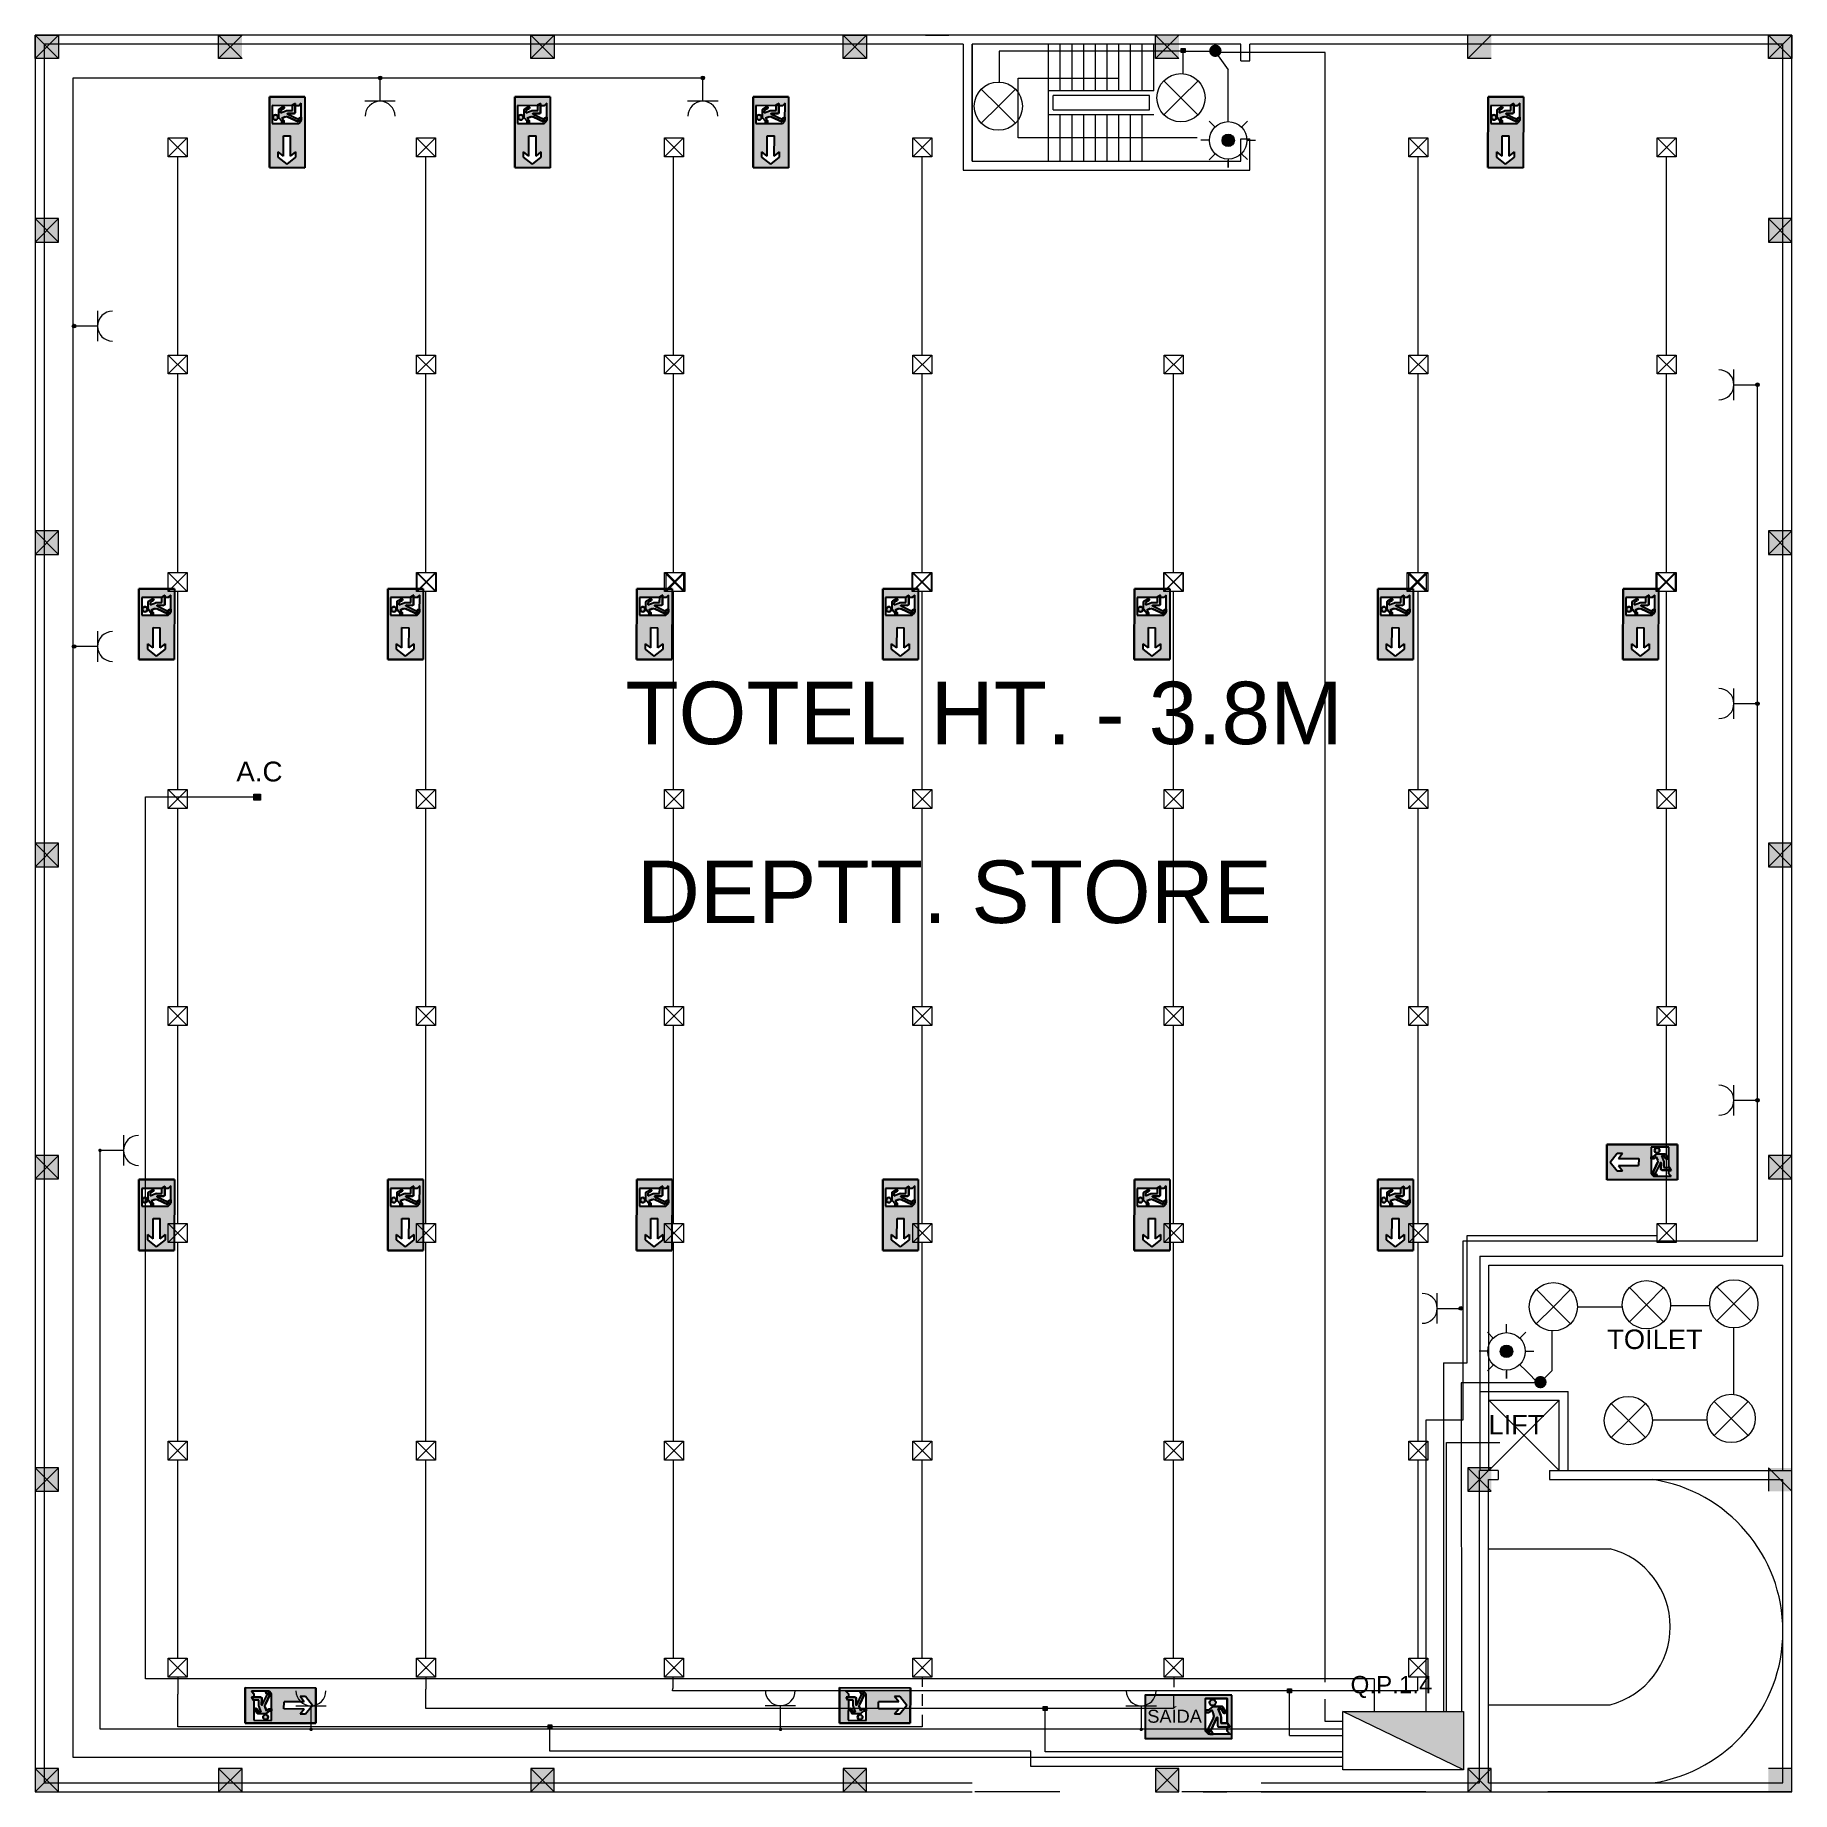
# Model space of a CAD drawing. Extents: x -17539 to 1421, y -3169 to 802964.
# Drawn here: x 92.1 to 137.1, y 431.6 to 476.6 of the extents above; entities that cross this region are included whole.
import ezdxf
from ezdxf.enums import TextEntityAlignment as Align

# ---------------------------------------------------------------- set-up
doc = ezdxf.new("R2010")
doc.units = 0
doc.header["$LTSCALE"] = 25
doc.header["$MEASUREMENT"] = 0
doc.linetypes.add('CENTER2', pattern=[1.125, 0.75, -0.125, 0.125, -0.125])
doc.linetypes.add('DASHED2', pattern=[0.375, 0.25, -0.125])
doc.layers.get('0').update_dxf_attribs({"lineweight": 9})
for name, color, linetype, lineweight in [('Iluminação', 10, 'Continuous', 9), ('Quadros', 50, 'Continuous', 9), ('www.cadblocksfree.com', 7, 'Continuous', 9)]:
    doc.layers.add(name, color=color, linetype=linetype, lineweight=lineweight)
doc.layers.add('Simbologia de Emergência', color=6, linetype='Continuous')
doc.layers.add('Tomadas', color=3, linetype='Continuous', lineweight=9, true_color=0x00f500)
doc.styles.add('AGORA COTA', font='arial.ttf')
doc.styles.add('ROMANS', font='arial.ttf')
doc.styles.get("Standard").update_dxf_attribs({"font": 'arial.ttf'})

msp = doc.modelspace()

# ---------------------------------------------------------------- texts
at = {"layer": 'Quadros', "insert": (125.799, 434.568), "char_height": 0.4429, "width": 3.46617, "attachment_point": 1}
msp.add_mtext('Q.P.1.4', dxfattribs=at)
at = {"layer": 'Tomadas', "insert": (97.257, 457.99), "char_height": 0.5082, "width": 1.05584, "attachment_point": 1}
msp.add_mtext('A.C', dxfattribs=at)
at = {"layer": 'www.cadblocksfree.com'}
msp.add_text('DEPTT. STORE', height=1.6, dxfattribs=at).set_placement((107.518, 453.856))
at = {"layer": 'www.cadblocksfree.com', "insert": (125.598, 458.414), "char_height": 1.6, "width": 984.17071, "attachment_point": 9}
msp.add_mtext('TOTEL HT. - 3.8M', dxfattribs=at)
at = {"layer": 'www.cadblocksfree.com', "char_height": 0.5, "width": 3710.85011, "attachment_point": 9, "style": 'ROMANS'}
for s, insert in [('TOILET', (134.818, 442.936)), ('LIFT', (130.768, 440.757))]:
    msp.add_mtext(s, dxfattribs=dict(at, insert=insert))

# ---------------------------------------------------------------- blocks, each defined once
blk = doc.blocks.new('Luminárias 2')
at = {"layer": 'Iluminação'}
for p, q in [((-0.485, 0.485), (0, 0)), ((-0.485, 0), (0, 0.485))]:
    blk.add_line(p, q, dxfattribs=at)
blk.add_lwpolyline([(-0.485, 0.485), (0, 0.485), (0, 0), (-0.485, 0)], close=True, dxfattribs=at)
blk = doc.blocks.new('Caixa de Derivação')
at = {"layer": 'Iluminação'}
h = blk.add_hatch(color=256, dxfattribs=at)
h.dxf.hatch_style = 1
h.paths.add_polyline_path([(0.052, 0.051), (-0.048, 0.051), (-0.048, -0.049), (0.052, -0.049)])
blk.add_lwpolyline([(-0.048, 0.051), (0.052, 0.051), (0.052, -0.049), (-0.048, -0.049)], close=True, dxfattribs=at)
blk = doc.blocks.new('Ponto de Luz')
for q in [(-0.438, -0.436), (-0.437, 0.437), (0.438, 0.436), (0.437, -0.437)]:
    blk.add_line((0, 0), q)
blk.add_circle((0, 0), 0.618)
blk = doc.blocks.new('sensor movimento')
for p, q in [((-0.338, 0.34), (-0.491, 0.494)), ((0.001, 0.48), (0.001, 0.697)), ((0.338, 0.34), (0.491, 0.494)), ((-0.48, 0.001), (-0.697, 0.001)), ((-0.697, 0.001), (-0.697, 0.001)), ((0.48, 0.001), (0.697, 0.001)), ((0.697, 0.001), (0.697, 0.002)), ((-0.336, -0.342), (-0.488, -0.497)), ((0.337, -0.341), (0.491, -0.494)), ((0.001, -0.48), (0.001, -0.697)), ((0.001, -0.697), (0.001, -0.507))]:
    blk.add_line(p, q)
for radius in [0.48, 0.159]:
    blk.add_circle((0, 0), radius)
blk = doc.blocks.new('Tomada')
for p, q in [((0, 0), (-0.975, 0)), ((0, 0.632), (0, 0)), ((0, 0), (0, -0.632))]:
    blk.add_line(p, q)
blk.add_arc((0.622, 0), 0.622, 90, 270)
blk = doc.blocks.new('quadro eletrico')
h = blk.add_hatch(color=256)
h.dxf.hatch_style = 1
h.paths.add_polyline_path([(1.839, -0.788), (-1.457, 0.809), (-1.457, -0.788)])
blk.add_line((-1.457, 0.809), (1.839, -0.788))
blk.add_lwpolyline([(-1.457, 0.809), (1.839, 0.809), (1.839, -0.788), (-1.457, -0.788)], close=True)
blk = doc.blocks.new('Quadro')
at = {"xscale": 0.6593095434044552, "yscale": 0.6593095434044552, "zscale": 0.6593095434044552}
blk.add_blockref('quadro eletrico', (-0.091, 0.017), dxfattribs=at)
blk = doc.blocks.new('emergencia saida')
at = {"layer": 'Simbologia de Emergência'}
h = blk.add_hatch(color=98, dxfattribs=at)
h.paths.add_polyline_path([(-0.097, 0.169), (-0.097, 1.056), (-1.871, 1.056), (-1.871, 0.169)])
h.paths.add_polyline_path([(-0.638, 0.322), (-0.638, 0.988), (-0.194, 0.988), (-0.194, 0.486), (-0.185, 0.486), (-0.137, 0.406), (-0.194, 0.406), (-0.194, 0.322), (-0.131, 0.259), (-0.575, 0.259)], flags=16)
h.paths.add_polyline_path([(-0.552, 0.906, -1), (-0.426, 0.906, -1)], flags=0)
h.paths.add_polyline_path([(-0.582, 0.323), (-0.511, 0.323), (-0.481, 0.259), (-0.552, 0.259)], flags=0)
h.paths.add_polyline_path([(-0.474, 0.602, 0.215507), (-0.473, 0.66), (-0.51, 0.748), (-0.568, 0.7), (-0.638, 0.7), (-0.638, 0.747), (-0.585, 0.747), (-0.501, 0.817, -0.204141), (-0.48, 0.826), (-0.305, 0.826, -0.263654), (-0.28, 0.812), (-0.226, 0.722, -1), (-0.266, 0.698), (-0.315, 0.779), (-0.377, 0.779), (-0.322, 0.644, -0.095479), (-0.317, 0.617), (-0.317, 0.481), (-0.187, 0.481), (-0.145, 0.41), (-0.366, 0.41, -0.414214), (-0.389, 0.433), (-0.389, 0.599, 0.740976), (-0.403, 0.6), (-0.53, 0.331), (-0.601, 0.331)], flags=0)
for p, q in [((-0.194, 0.988), (-0.638, 0.988)), ((-0.585, 0.747), (-0.638, 0.747)), ((-0.496, 0.821), (-0.585, 0.747)), ((-0.51, 0.748), (-0.568, 0.7)), ((-0.51, 0.748), (-0.473, 0.66)), ((-0.48, 0.826), (-0.305, 0.826)), ((-0.315, 0.779), (-0.377, 0.779)), ((-0.377, 0.779), (-0.322, 0.644)), ((-0.266, 0.698), (-0.315, 0.779)), ((-0.28, 0.812), (-0.226, 0.722)), ((-0.194, 0.486), (-0.194, 0.988)), ((-0.097, 0.169), (-0.097, 1.056)), ((-0.568, 0.7), (-0.638, 0.7)), ((-0.474, 0.602), (-0.601, 0.331)), ((-0.403, 0.6), (-0.53, 0.331)), ((-0.389, 0.599), (-0.389, 0.433)), ((-0.366, 0.41), (-0.145, 0.41)), ((-0.317, 0.617), (-0.317, 0.481)), ((-0.317, 0.481), (-0.187, 0.481)), ((-0.194, 0.486), (-0.185, 0.486)), ((-0.194, 0.322), (-0.194, 0.406)), ((-0.194, 0.406), (-0.137, 0.406)), ((-0.187, 0.481), (-0.145, 0.41)), ((-0.185, 0.486), (-0.137, 0.406)), ((-1.871, 0.169), (-0.097, 0.169)), ((-0.638, 0.322), (-0.575, 0.259)), ((-0.601, 0.331), (-0.53, 0.331)), ((-0.552, 0.259), (-0.582, 0.323)), ((-0.582, 0.323), (-0.511, 0.323)), ((-0.481, 0.259), (-0.511, 0.323)), ((-0.194, 0.322), (-0.131, 0.259))]:
    blk.add_line(p, q, dxfattribs=at)
at = {"layer": 'Simbologia de Emergência', "color": 7, "true_color": 0xffffff}
for points in [[(-0.097, 1.056), (-1.871, 1.056), (-1.871, 0.169), (-0.097, 0.169), (-0.097, 1.056)], [(-0.638, 0.322), (-0.638, 0.988), (-0.194, 0.988), (-0.194, 0.486), (-0.185, 0.486), (-0.137, 0.406), (-0.194, 0.406), (-0.194, 0.322), (-0.131, 0.259), (-0.575, 0.259), (-0.638, 0.322)], [(-0.511, 0.323), (-0.582, 0.323), (-0.552, 0.259), (-0.481, 0.259), (-0.511, 0.323)]]:
    blk.add_lwpolyline(points, close=True, dxfattribs=at)
for points in [[(-0.403, 0.6, -0.740976), (-0.389, 0.599), (-0.389, 0.433, 0.414214), (-0.366, 0.41), (-0.145, 0.41), (-0.187, 0.481), (-0.317, 0.481), (-0.317, 0.617, 0.095479), (-0.322, 0.644), (-0.377, 0.779), (-0.315, 0.779), (-0.266, 0.698, 1), (-0.226, 0.722), (-0.28, 0.812, 0.263654), (-0.305, 0.826), (-0.48, 0.826, 0.148058), (-0.496, 0.821), (-0.585, 0.747), (-0.638, 0.747), (-0.638, 0.7), (-0.568, 0.7), (-0.51, 0.748), (-0.473, 0.66, -0.215507), (-0.474, 0.602), (-0.601, 0.331), (-0.53, 0.331), (-0.403, 0.6, -0.740976)], [(-0.552, 0.906, -1), (-0.426, 0.906, -1), (-0.552, 0.906, -1)]]:
    blk.add_lwpolyline(points, format="xyb", close=True, dxfattribs=at)
at = {"layer": 'Simbologia de Emergência'}
blk.add_lwpolyline([(-0.403, 0.6, -0.038289), (-0.403, 0.601), (-0.403, 0.6, -0.038289)], format="xyb", close=True, dxfattribs=at)
blk.add_circle((-0.489, 0.906), 0.0631, dxfattribs=at)
for centre, radius, start, end in [((-0.48, 0.797), 0.029, 89.9965, 123.6843), ((-0.305, 0.797), 0.029, 30.9159, 89.9965), ((-0.246, 0.71), 0.0234, 210.9159, 30.9159), ((-0.538, 0.632), 0.071, 334.7085, 23.3555), ((-0.396, 0.597), 0.00762, 12.9437, 159.094), ((-0.366, 0.433), 0.0222, 179.9965, 269.9965), ((-0.388, 0.617), 0.071, 359.9965, 21.8123)]:
    blk.add_arc(centre, radius, start, end, dxfattribs=at)
at = {"layer": 'Simbologia de Emergência', "color": 0, "style": 'AGORA COTA'}
blk.add_text('SAÍDA', height=0.2665, rotation=359.9965, dxfattribs=at).set_placement((-1.27, 0.493), align=Align.CENTER)
blk = doc.blocks.new('emergencia seta')
at = {"layer": 'Simbologia de Emergência'}
h = blk.add_hatch(color=98, dxfattribs=at)
h.paths.add_polyline_path([(1.001, 0.298), (0.094, 0.296), (-0.813, 0.294), (-0.811, -0.613), (1.003, -0.609)])
h.paths.add_polyline_path([(-0.131, -0.455), (-0.195, -0.52), (-0.649, -0.521), (-0.585, -0.456), (-0.585, -0.371), (-0.643, -0.371), (-0.595, -0.289), (-0.585, -0.289), (-0.587, 0.224), (-0.133, 0.225)], flags=16)
h.paths.add_polyline_path([(-0.372, -0.172, 0.038289), (-0.372, -0.171)], flags=0)
h.paths.add_polyline_path([(0.186, -0.248), (0.185, -0.067), (0.706, -0.066), (0.597, 0.07), (0.733, 0.07), (0.915, -0.156), (0.734, -0.383), (0.598, -0.383), (0.706, -0.247)], flags=16)
h.paths.add_polyline_path([(-0.349, 0.142, -1), (-0.221, 0.142, -1)], flags=0)
h.paths.add_polyline_path([(-0.188, -0.455), (-0.261, -0.455), (-0.291, -0.52), (-0.218, -0.52)], flags=16)
h.paths.add_polyline_path([(-0.3, -0.17, -0.215507), (-0.301, -0.11), (-0.263, -0.02), (-0.204, -0.069), (-0.132, -0.069), (-0.132, -0.021), (-0.187, -0.021), (-0.277, 0.054, 0.148058), (-0.294, 0.059), (-0.473, 0.059, 0.263654), (-0.498, 0.044), (-0.553, -0.048, 1), (-0.512, -0.072), (-0.462, 0.011), (-0.399, 0.011), (-0.454, -0.127, 0.095479), (-0.459, -0.154), (-0.459, -0.293), (-0.592, -0.294), (-0.635, -0.366), (-0.409, -0.366, 0.414214), (-0.386, -0.343), (-0.387, -0.173, -0.740976), (-0.372, -0.172), (-0.241, -0.446), (-0.169, -0.446)], flags=0)
for p, q in [((-0.813, 0.294), (1.001, 0.298)), ((-0.811, -0.613), (-0.813, 0.294)), ((1.001, 0.298), (1.003, -0.609)), ((1.001, 0.298), (1.001, 0.298)), ((1.001, 0.298), (1.003, -0.609)), ((1.001, 0.298), (1.001, 0.298))]:
    blk.add_line(p, q, dxfattribs=at)
at = {"layer": 'Simbologia de Emergência', "color": 7, "linetype": 'ByBlock', "lineweight": -2, "true_color": 0xffffff}
for p, q in [((1.001, 0.298), (-0.813, 0.294)), ((-0.813, 0.294), (-0.811, -0.613)), ((-0.587, 0.224), (-0.133, 0.225)), ((-0.587, 0.224), (-0.133, 0.225)), ((-0.587, 0.224), (-0.133, 0.225)), ((-0.585, -0.289), (-0.587, 0.224)), ((-0.585, -0.289), (-0.587, 0.224)), ((-0.585, -0.289), (-0.587, 0.224)), ((-0.498, 0.044), (-0.553, -0.048)), ((-0.498, 0.044), (-0.553, -0.048)), ((-0.498, 0.044), (-0.553, -0.048)), ((-0.512, -0.072), (-0.462, 0.011)), ((-0.512, -0.072), (-0.462, 0.011)), ((-0.512, -0.072), (-0.462, 0.011)), ((-0.294, 0.059), (-0.473, 0.059)), ((-0.294, 0.059), (-0.473, 0.059)), ((-0.294, 0.059), (-0.473, 0.059)), ((-0.462, 0.011), (-0.399, 0.011)), ((-0.462, 0.011), (-0.399, 0.011)), ((-0.462, 0.011), (-0.399, 0.011)), ((-0.399, 0.011), (-0.454, -0.127)), ((-0.399, 0.011), (-0.454, -0.127)), ((-0.399, 0.011), (-0.454, -0.127)), ((-0.349, 0.142), (-0.349, 0.142)), ((-0.277, 0.054), (-0.187, -0.021)), ((-0.277, 0.054), (-0.187, -0.021)), ((-0.187, -0.021), (-0.277, 0.054)), ((-0.133, 0.225), (-0.131, -0.455)), ((0.706, -0.066), (0.597, 0.07)), ((0.733, 0.07), (0.597, 0.07)), ((0.915, -0.156), (0.733, 0.07)), ((1.003, -0.609), (1.001, 0.298)), ((1.003, -0.609), (1.001, 0.298)), ((-0.595, -0.289), (-0.643, -0.371)), ((-0.595, -0.289), (-0.643, -0.371)), ((-0.643, -0.371), (-0.595, -0.289)), ((-0.585, -0.371), (-0.643, -0.371)), ((-0.585, -0.371), (-0.643, -0.371)), ((-0.585, -0.371), (-0.643, -0.371)), ((-0.592, -0.294), (-0.635, -0.366)), ((-0.592, -0.294), (-0.635, -0.366)), ((-0.592, -0.294), (-0.635, -0.366)), ((-0.409, -0.366), (-0.635, -0.366)), ((-0.409, -0.366), (-0.635, -0.366)), ((-0.635, -0.366), (-0.409, -0.366)), ((-0.585, -0.289), (-0.595, -0.289)), ((-0.585, -0.289), (-0.595, -0.289)), ((-0.595, -0.289), (-0.585, -0.289)), ((-0.459, -0.293), (-0.592, -0.294)), ((-0.459, -0.293), (-0.592, -0.294)), ((-0.459, -0.293), (-0.592, -0.294)), ((-0.585, -0.456), (-0.585, -0.371)), ((-0.585, -0.456), (-0.585, -0.371)), ((-0.585, -0.456), (-0.585, -0.371)), ((-0.459, -0.154), (-0.459, -0.293)), ((-0.459, -0.154), (-0.459, -0.293)), ((-0.459, -0.154), (-0.459, -0.293)), ((-0.387, -0.173), (-0.386, -0.343)), ((-0.387, -0.173), (-0.386, -0.343)), ((-0.386, -0.343), (-0.387, -0.173)), ((-0.372, -0.171), (-0.372, -0.172)), ((-0.372, -0.172), (-0.241, -0.446)), ((-0.372, -0.172), (-0.241, -0.446)), ((-0.372, -0.172), (-0.372, -0.172)), ((-0.372, -0.172), (-0.241, -0.446)), ((-0.263, -0.02), (-0.301, -0.11)), ((-0.263, -0.02), (-0.301, -0.11)), ((-0.301, -0.11), (-0.263, -0.02)), ((-0.3, -0.17), (-0.169, -0.446)), ((-0.3, -0.17), (-0.169, -0.446)), ((-0.169, -0.446), (-0.3, -0.17)), ((-0.263, -0.02), (-0.204, -0.069)), ((-0.263, -0.02), (-0.204, -0.069)), ((-0.263, -0.02), (-0.204, -0.069)), ((-0.263, -0.02), (-0.263, -0.02)), ((-0.169, -0.446), (-0.241, -0.446)), ((-0.169, -0.446), (-0.241, -0.446)), ((-0.241, -0.446), (-0.169, -0.446)), ((-0.204, -0.069), (-0.132, -0.069)), ((-0.204, -0.069), (-0.132, -0.069)), ((-0.204, -0.069), (-0.132, -0.069)), ((-0.187, -0.021), (-0.132, -0.021)), ((-0.187, -0.021), (-0.132, -0.021)), ((-0.132, -0.021), (-0.187, -0.021)), ((-0.132, -0.069), (-0.132, -0.021)), ((0.706, -0.066), (0.185, -0.067)), ((0.185, -0.067), (0.186, -0.248)), ((0.706, -0.247), (0.186, -0.248)), ((0.706, -0.247), (0.598, -0.383)), ((0.734, -0.383), (0.598, -0.383)), ((0.915, -0.156), (0.734, -0.383)), ((-0.811, -0.613), (1.003, -0.609)), ((-0.585, -0.456), (-0.649, -0.521)), ((-0.585, -0.456), (-0.649, -0.521)), ((-0.649, -0.521), (-0.585, -0.456)), ((-0.195, -0.52), (-0.649, -0.521)), ((-0.291, -0.52), (-0.261, -0.455)), ((-0.291, -0.52), (-0.261, -0.455)), ((-0.261, -0.455), (-0.291, -0.52)), ((-0.291, -0.52), (-0.218, -0.52)), ((-0.188, -0.455), (-0.261, -0.455)), ((-0.188, -0.455), (-0.261, -0.455)), ((-0.188, -0.455), (-0.261, -0.455)), ((-0.218, -0.52), (-0.188, -0.455)), ((-0.218, -0.52), (-0.188, -0.455)), ((-0.218, -0.52), (-0.188, -0.455)), ((-0.131, -0.455), (-0.195, -0.52)), ((-0.131, -0.455), (-0.195, -0.52)), ((-0.131, -0.455), (-0.195, -0.52)), ((-0.188, -0.455), (-0.188, -0.455)), ((-0.131, -0.455), (-0.131, -0.455))]:
    blk.add_line(p, q, dxfattribs=at)
blk.add_circle((-0.285, 0.142), 0.0645, dxfattribs=at)
blk.add_circle((-0.285, 0.142), 0.0645, dxfattribs=at)
for centre, radius, start, end in [((-0.473, 0.029), 0.0296, 90.1318, 149.2124), ((-0.473, 0.029), 0.0296, 90.1318, 149.2123), ((-0.473, 0.029), 0.0296, 90.1318, 149.2123), ((-0.285, 0.142), 0.0645, 0.1318, 180.1318), ((-0.285, 0.142), 0.0645, 180.1318, 0.1318), ((-0.294, 0.03), 0.0296, 56.444, 90.1318), ((-0.294, 0.03), 0.0296, 56.4442, 90.1318), ((-0.294, 0.03), 0.0296, 56.4442, 90.1318), ((-0.532, -0.06), 0.024, 149.2124, 329.2124), ((-0.532, -0.06), 0.024, 149.2123, 329.2123), ((-0.532, -0.06), 0.024, 149.2123, 329.2123), ((-0.387, -0.154), 0.0726, 158.3161, 180.1318), ((-0.387, -0.154), 0.0726, 158.3158, 180.1318), ((-0.387, -0.154), 0.0726, 158.3158, 180.1318), ((-0.409, -0.343), 0.0227, 270.1318, 0.1318), ((-0.409, -0.343), 0.0227, 270.1318, 0.1318), ((-0.409, -0.343), 0.0227, 270.1318, 0.1318), ((-0.379, -0.174), 0.00779, 21.0343, 167.1846), ((-0.379, -0.174), 0.00779, 21.0343, 167.1846), ((-0.379, -0.174), 0.00779, 21.0343, 167.1846), ((-0.379, -0.174), 0.00779, 21.0343, 29.8052), ((-0.234, -0.138), 0.0726, 156.7728, 205.4198), ((-0.234, -0.138), 0.0726, 156.7731, 205.4198), ((-0.234, -0.138), 0.0726, 156.7731, 205.4198)]:
    blk.add_arc(centre, radius, start, end, dxfattribs=at)

# ---------------------------------------------------------------- hatches: boundary and pattern name
at = {"layer": 'Iluminação'}
h = msp.add_hatch(color=256, dxfattribs=at)
h.dxf.hatch_style = 1
h.paths.add_polyline_path([(122.495, 476.198, 1), (122.176, 476.198, 1)])
h = msp.add_hatch(color=256, dxfattribs=at)
h.dxf.hatch_style = 1
h.paths.add_polyline_path([(122.505, 473.904, 1), (122.824, 473.904, 1)])
h = msp.add_hatch(color=256, dxfattribs=at)
h.dxf.hatch_style = 1
h.paths.add_polyline_path([(129.954, 442.883, 1), (129.635, 442.883, 1)])
h = msp.add_hatch(color=256, dxfattribs=at)
h.dxf.hatch_style = 1
h.paths.add_polyline_path([(130.823, 442.095, 1), (130.504, 442.095, 1)])
at = {"layer": 'Tomadas'}
h = msp.add_hatch(color=256, dxfattribs=at)
h.dxf.hatch_style = 1
h.paths.add_polyline_path([(100.893, 475.505, 1), (100.986, 475.505, 1)])
h = msp.add_hatch(color=256, dxfattribs=at)
h.dxf.hatch_style = 1
h.paths.add_polyline_path([(109.16, 475.505, 1), (109.253, 475.505, 1)])
h = msp.add_hatch(color=256, dxfattribs=at)
h.dxf.hatch_style = 1
h.paths.add_polyline_path([(93.148, 469.146, 1), (93.055, 469.146, 1)])
h = msp.add_hatch(color=256, dxfattribs=at)
h.dxf.hatch_style = 1
h.paths.add_polyline_path([(136.268, 467.642, 1), (136.175, 467.642, 1)])
h = msp.add_hatch(color=256, dxfattribs=at)
h.dxf.hatch_style = 1
h.paths.add_polyline_path([(93.148, 460.939, 1), (93.055, 460.939, 1)])
h = msp.add_hatch(color=256, dxfattribs=at)
h.dxf.hatch_style = 1
h.paths.add_polyline_path([(136.268, 459.475, 1), (136.175, 459.475, 1)])
h = msp.add_hatch(color=256, dxfattribs=at)
h.dxf.hatch_style = 1
h.paths.add_polyline_path([(97.704, 457.159), (97.704, 457.002), (97.878, 457.002), (97.878, 457.159)])
h = msp.add_hatch(color=256, dxfattribs=at)
h.dxf.hatch_style = 1
h.paths.add_polyline_path([(136.268, 449.315, 1), (136.175, 449.315, 1)])
h = msp.add_hatch(color=256, dxfattribs=at)
h.dxf.hatch_style = 1
h.paths.add_polyline_path([(93.813, 448.031, 1), (93.72, 448.031, 1)])
h = msp.add_hatch(color=256, dxfattribs=at)
h.dxf.hatch_style = 1
h.paths.add_polyline_path([(128.668, 443.985, 1), (128.575, 443.985, 1)])
h = msp.add_hatch(color=256, dxfattribs=at)
h.dxf.hatch_style = 1
h.paths.add_polyline_path([(99.218, 433.201, 1), (99.125, 433.201, 1)])
h = msp.add_hatch(color=256, dxfattribs=at)
h.dxf.hatch_style = 1
h.paths.add_polyline_path([(111.244, 433.201, 1), (111.151, 433.201, 1)])
h = msp.add_hatch(color=256, dxfattribs=at)
h.dxf.hatch_style = 1
h.paths.add_polyline_path([(120.484, 433.201, 1), (120.391, 433.201, 1)])
at = {"layer": 'www.cadblocksfree.com', "linetype": 'CENTER2'}
for points in [[(92.103, 476.599), (92.703, 476.599), (92.703, 475.999), (92.103, 475.999)], [(96.803, 476.599), (97.403, 476.599), (97.403, 475.999), (96.803, 475.999)], [(104.803, 476.599), (105.403, 476.599), (105.403, 475.999), (104.803, 475.999)], [(112.803, 476.599), (113.403, 476.599), (113.403, 475.999), (112.803, 475.999)], [(120.803, 476.599), (121.403, 476.599), (121.403, 475.999), (120.803, 475.999)], [(128.803, 476.599), (129.403, 476.599), (129.403, 475.999), (128.803, 475.999)], [(136.503, 476.599), (137.103, 476.599), (137.103, 475.999), (136.503, 475.999)], [(92.103, 471.299), (92.703, 471.299), (92.703, 471.899), (92.103, 471.899)], [(136.503, 471.299), (137.103, 471.299), (137.103, 471.899), (136.503, 471.899)], [(92.103, 463.299), (92.703, 463.299), (92.703, 463.899), (92.103, 463.899)], [(136.503, 463.299), (137.103, 463.299), (137.103, 463.899), (136.503, 463.899)], [(92.103, 455.299), (92.703, 455.299), (92.703, 455.899), (92.103, 455.899)], [(136.503, 455.299), (137.103, 455.299), (137.103, 455.899), (136.503, 455.899)], [(92.103, 447.299), (92.703, 447.299), (92.703, 447.899), (92.103, 447.899)], [(136.503, 447.299), (137.103, 447.299), (137.103, 447.899), (136.503, 447.899)], [(92.103, 439.299), (92.703, 439.299), (92.703, 439.899), (92.103, 439.899)], [(128.803, 439.299), (129.403, 439.299), (129.403, 439.899), (128.803, 439.899)], [(136.503, 439.299), (137.103, 439.299), (137.103, 439.899), (136.503, 439.899)], [(92.103, 431.599), (92.703, 431.599), (92.703, 432.199), (92.103, 432.199)], [(96.803, 431.599), (97.403, 431.599), (97.403, 432.199), (96.803, 432.199)], [(104.803, 431.599), (105.403, 431.599), (105.403, 432.199), (104.803, 432.199)], [(112.803, 431.599), (113.403, 431.599), (113.403, 432.199), (112.803, 432.199)], [(120.803, 431.599), (121.403, 431.599), (121.403, 432.199), (120.803, 432.199)], [(128.803, 431.599), (129.403, 431.599), (129.403, 432.199), (128.803, 432.199)], [(136.503, 431.599), (137.103, 431.599), (137.103, 432.199), (136.503, 432.199)]]:
    msp.add_hatch(color=256, dxfattribs=at).paths.add_polyline_path(points)

# ---------------------------------------------------------------- linework, layer by layer
at = {"layer": 'Iluminação'}
for p, q in [((121.514, 476.191), (116.801, 476.191)), ((116.801, 476.191), (116.801, 475.396)), ((121.514, 475.61), (121.514, 476.191)), ((121.514, 476.191), (122.34, 476.191)), ((122.326, 476.193), (122.666, 475.713)), ((125.146, 476.153), (122.345, 476.153)), ((125.146, 434.406), (125.146, 476.153)), ((122.666, 474.601), (122.666, 475.713)), ((95.759, 468.405), (95.759, 473.48)), ((102.115, 468.405), (102.115, 473.48)), ((108.459, 468.405), (108.459, 473.48)), ((114.822, 468.405), (114.822, 473.48)), ((127.533, 468.405), (127.533, 473.48)), ((133.889, 468.405), (133.889, 473.48)), ((95.759, 468.16), (95.759, 468.166)), ((95.759, 462.835), (95.759, 467.92)), ((102.115, 462.835), (102.115, 467.92)), ((108.459, 462.835), (108.459, 467.92)), ((114.822, 462.835), (114.822, 467.92)), ((121.261, 462.835), (121.261, 467.92)), ((127.533, 462.835), (127.533, 467.92)), ((133.889, 462.835), (133.889, 467.92)), ((95.759, 462.59), (95.759, 462.596)), ((95.759, 457.275), (95.759, 462.35)), ((102.115, 457.275), (102.115, 462.35)), ((108.459, 457.275), (108.459, 462.35)), ((114.822, 457.275), (114.822, 462.35)), ((121.261, 457.275), (121.261, 462.35)), ((127.533, 457.275), (127.533, 462.35)), ((133.889, 457.275), (133.889, 462.35)), ((95.759, 457.03), (95.759, 457.036)), ((95.759, 451.715), (95.759, 456.79)), ((102.115, 451.715), (102.115, 456.79)), ((108.459, 451.715), (108.459, 456.79)), ((114.822, 451.715), (114.822, 456.79)), ((121.261, 451.715), (121.261, 456.79)), ((127.533, 451.715), (127.533, 456.79)), ((133.889, 451.715), (133.889, 456.79)), ((95.759, 451.47), (95.759, 451.476)), ((95.759, 446.155), (95.759, 451.23)), ((102.115, 446.155), (102.115, 451.23)), ((108.459, 446.155), (108.459, 451.23)), ((114.822, 446.155), (114.822, 451.23)), ((121.261, 446.155), (121.261, 451.23)), ((127.533, 446.155), (127.533, 451.23)), ((133.889, 446.155), (133.889, 451.23)), ((95.759, 445.91), (95.759, 445.916)), ((95.759, 440.585), (95.759, 445.67)), ((102.115, 440.585), (102.115, 445.67)), ((108.459, 440.585), (108.459, 445.67)), ((114.822, 440.585), (114.822, 445.67)), ((121.261, 440.585), (121.261, 445.67)), ((127.533, 440.585), (127.533, 445.67)), ((128.787, 442.589), (128.787, 445.854)), ((128.787, 445.854), (133.654, 445.854)), ((131.612, 444.027), (132.762, 444.027)), ((133.995, 444.059), (135.001, 444.059)), ((130.963, 442.393), (130.963, 443.415)), ((135.608, 443.482), (135.608, 441.78)), ((128.177, 442.589), (128.183, 433.661)), ((128.177, 442.589), (128.787, 442.589)), ((130.286, 442.389), (130.633, 442.046)), ((130.669, 442.103), (130.963, 442.393)), ((130.682, 442.078), (128.631, 442.078)), ((128.633, 442.078), (128.639, 433.661)), ((134.932, 441.122), (133.533, 441.122)), ((95.759, 440.34), (95.759, 440.346)), ((95.759, 435.025), (95.759, 440.1)), ((102.115, 435.025), (102.115, 440.1)), ((108.459, 435.025), (108.459, 440.1)), ((114.822, 435.025), (114.822, 440.1)), ((121.261, 435.025), (121.261, 440.1)), ((127.533, 435.025), (127.533, 440.1)), ((102.104, 434.77), (102.129, 434.77)), ((108.454, 434.77), (108.479, 434.77)), ((114.814, 434.77), (114.839, 434.77)), ((121.254, 434.77), (121.279, 434.77)), ((95.762, 434.54), (95.762, 434.102)), ((102.112, 434.54), (102.112, 434.228)), ((108.438, 434.54), (108.438, 434.248)), ((114.822, 434.54), (114.822, 434.292)), ((121.268, 434.54), (121.268, 434.281)), ((127.517, 434.54), (127.517, 434.186)), ((95.76, 433.264), (95.762, 434.102)), ((102.111, 433.735), (102.112, 434.228)), ((108.433, 434.186), (108.438, 434.248)), ((127.517, 434.186), (108.433, 434.186)), ((114.822, 434.106), (114.822, 433.807)), ((121.267, 434.08), (121.267, 433.735)), ((124.236, 433.046), (124.236, 434.186)), ((125.15, 433.398), (125.15, 433.977)), ((121.267, 433.735), (102.111, 433.735)), ((114.829, 433.569), (114.829, 433.264)), ((117.975, 432.629), (117.975, 433.735)), ((125.598, 433.398), (125.15, 433.398)), ((114.829, 433.264), (95.76, 433.264)), ((105.29, 432.64), (105.29, 433.264)), ((124.236, 433.046), (125.598, 433.046)), ((117.605, 432.64), (105.29, 432.64)), ((117.605, 432.253), (117.605, 432.64)), ((125.598, 432.629), (117.975, 432.629)), ((125.598, 432.253), (117.605, 432.253))]:
    msp.add_line(p, q, dxfattribs=at)
at = {"layer": 'Tomadas'}
for p, q in [((93.079, 475.505), (109.207, 475.505)), ((93.079, 432.481), (93.079, 475.505)), ((136.219, 445.711), (136.219, 467.644)), ((94.928, 434.496), (94.928, 457.086)), ((94.928, 457.086), (97.71, 457.086)), ((93.766, 433.207), (93.766, 447.999)), ((128.684, 441.128), (128.684, 445.711)), ((128.684, 445.711), (136.219, 445.711)), ((127.738, 433.641), (127.738, 441.128)), ((127.738, 441.128), (128.684, 441.128)), ((128.257, 433.661), (128.257, 440.549)), ((128.257, 440.549), (129.623, 440.549)), ((126.401, 434.493), (94.928, 434.493)), ((126.401, 434.493), (126.401, 433.663)), ((125.598, 433.207), (93.766, 433.207)), ((125.613, 432.481), (93.079, 432.481))]:
    msp.add_line(p, q, dxfattribs=at)
msp.add_lwpolyline([(97.704, 457.159), (97.878, 457.159), (97.878, 457.002), (97.704, 457.002)], close=True, dxfattribs=at)
for centre in [(100.939, 475.505), (109.207, 475.505), (93.101, 469.146), (136.222, 467.642), (93.101, 460.939), (136.222, 459.475), (136.222, 449.315), (128.622, 443.985)]:
    msp.add_circle(centre, 0.0466, dxfattribs=at)
at = {"layer": 'www.cadblocksfree.com'}
for p, q in [((92.103, 476.599), (92.103, 431.599)), ((137.103, 476.599), (92.103, 476.599)), ((92.103, 476.599), (92.703, 476.599)), ((92.103, 475.999), (92.103, 476.599)), ((92.703, 476.599), (92.703, 475.999)), ((96.803, 476.599), (97.403, 476.599)), ((96.803, 475.999), (96.803, 476.599)), ((104.803, 476.599), (105.403, 476.599)), ((104.803, 475.999), (104.803, 476.599)), ((105.403, 476.599), (105.403, 475.999)), ((112.803, 476.599), (113.403, 476.599)), ((112.803, 475.999), (112.803, 476.599)), ((113.403, 476.599), (113.403, 475.999)), ((114.912, 476.599), (115.512, 476.599)), ((120.803, 475.999), (120.803, 476.599)), ((128.803, 475.999), (128.803, 476.599)), ((136.503, 476.599), (137.103, 476.599)), ((136.503, 475.999), (136.503, 476.599)), ((137.103, 431.599), (137.103, 476.599)), ((137.103, 476.599), (137.103, 475.999)), ((92.333, 476.369), (92.333, 431.83)), ((115.873, 476.369), (92.334, 476.369)), ((115.873, 476.369), (115.873, 473.139)), ((122.988, 476.369), (116.103, 476.369)), ((116.103, 476.369), (116.103, 473.369)), ((116.103, 473.37), (116.103, 476.369)), ((118.064, 475.169), (118.064, 476.369)), ((118.364, 475.169), (118.364, 476.369)), ((118.664, 475.169), (118.664, 476.369)), ((118.964, 475.169), (118.964, 476.369)), ((119.264, 475.169), (119.264, 476.369)), ((119.564, 475.169), (119.564, 476.369)), ((119.864, 475.169), (119.864, 476.369)), ((120.164, 475.169), (120.164, 476.369)), ((120.164, 475.169), (120.164, 476.369)), ((120.464, 475.169), (120.464, 476.369)), ((120.764, 475.169), (120.764, 476.369)), ((122.988, 475.943), (122.988, 476.369)), ((136.873, 476.369), (123.218, 476.369)), ((123.218, 475.943), (123.218, 476.369)), ((124.333, 476.369), (123.218, 476.369)), ((136.873, 445.319), (136.873, 476.369)), ((92.703, 475.999), (92.103, 475.999)), ((97.403, 475.999), (96.803, 475.999)), ((105.403, 475.999), (104.803, 475.999)), ((113.403, 475.999), (112.803, 475.999)), ((121.403, 475.999), (120.803, 475.999)), ((122.988, 475.943), (123.218, 475.943)), ((129.403, 475.999), (128.803, 475.999)), ((137.103, 475.999), (136.503, 475.999)), ((117.284, 475.499), (119.864, 475.499)), ((117.284, 473.965), (117.284, 475.499)), ((120.764, 475.169), (118.064, 475.169)), ((118.064, 474.569), (118.064, 475.169)), ((120.648, 475.054), (118.179, 475.054)), ((118.179, 474.685), (118.179, 475.054)), ((120.649, 474.685), (120.649, 475.054)), ((118.064, 474.569), (120.764, 474.569)), ((118.064, 473.369), (118.064, 474.569)), ((118.179, 474.684), (120.648, 474.684)), ((118.364, 473.369), (118.364, 474.569)), ((118.664, 473.369), (118.664, 474.569)), ((118.964, 473.369), (118.964, 474.569)), ((119.264, 473.369), (119.264, 474.569)), ((119.564, 473.369), (119.564, 474.569)), ((119.864, 473.369), (119.864, 474.569)), ((120.164, 473.369), (120.164, 474.569)), ((120.164, 473.369), (120.164, 474.569)), ((120.464, 473.369), (120.464, 474.569)), ((121.868, 473.965), (117.284, 473.965)), ((122.988, 473.943), (123.218, 473.943)), ((122.988, 473.37), (122.988, 473.943)), ((123.218, 473.139), (123.218, 473.943)), ((115.873, 473.139), (123.218, 473.139)), ((116.104, 473.369), (122.988, 473.369)), ((92.103, 471.899), (92.103, 471.299)), ((92.703, 471.899), (92.103, 471.899)), ((92.703, 471.299), (92.703, 471.899)), ((136.503, 471.899), (136.503, 471.299)), ((137.103, 471.899), (136.503, 471.899)), ((137.103, 471.299), (137.103, 471.899)), ((92.103, 471.299), (92.703, 471.299)), ((136.503, 471.299), (137.103, 471.299)), ((92.103, 463.899), (92.103, 463.299)), ((92.703, 463.899), (92.103, 463.899)), ((92.703, 463.299), (92.703, 463.899)), ((136.503, 463.899), (136.503, 463.299)), ((137.103, 463.899), (136.503, 463.899)), ((137.103, 463.299), (137.103, 463.899)), ((92.103, 463.299), (92.703, 463.299)), ((136.503, 463.299), (137.103, 463.299)), ((92.103, 455.899), (92.103, 455.299)), ((92.703, 455.899), (92.103, 455.899)), ((92.703, 455.299), (92.703, 455.899)), ((136.503, 455.899), (136.503, 455.299)), ((137.103, 455.899), (136.503, 455.899)), ((137.103, 455.299), (137.103, 455.899)), ((92.103, 455.299), (92.703, 455.299)), ((112.803, 455.299), (113.403, 455.299)), ((136.503, 455.299), (137.103, 455.299)), ((137.103, 431.599), (137.103, 454.79)), ((92.103, 447.899), (92.103, 447.299)), ((92.703, 447.899), (92.103, 447.899)), ((92.703, 447.299), (92.703, 447.899)), ((136.503, 447.899), (136.503, 447.299)), ((137.103, 447.899), (136.503, 447.899)), ((137.103, 447.299), (137.103, 447.899)), ((92.103, 447.299), (92.703, 447.299)), ((136.503, 447.299), (137.103, 447.299)), ((129.11, 445.319), (136.873, 445.319)), ((129.11, 445.319), (129.11, 439.829)), ((129.34, 439.829), (129.34, 445.089)), ((129.34, 445.089), (136.873, 445.089)), ((136.873, 439.829), (136.873, 445.089)), ((129.11, 441.859), (131.37, 441.859)), ((129.34, 441.629), (131.14, 441.629)), ((129.34, 441.629), (131.14, 439.829)), ((131.14, 441.629), (129.34, 439.829)), ((131.14, 439.829), (131.14, 441.629)), ((131.37, 439.829), (131.37, 441.859)), ((92.103, 439.899), (92.103, 439.299)), ((92.703, 439.899), (92.103, 439.899)), ((92.703, 439.299), (92.703, 439.899)), ((129.403, 439.899), (128.803, 439.899)), ((128.803, 439.899), (128.803, 439.299)), ((129.103, 431.829), (129.103, 439.829)), ((129.581, 439.829), (129.11, 439.829)), ((129.581, 439.829), (129.581, 439.599)), ((130.893, 439.829), (130.893, 439.599)), ((130.893, 439.829), (137.103, 439.829)), ((136.503, 439.899), (136.503, 439.299)), ((92.103, 439.299), (92.703, 439.299)), ((128.803, 439.299), (129.403, 439.299)), ((129.333, 439.599), (129.581, 439.599)), ((129.333, 431.829), (129.333, 439.599)), ((130.893, 439.599), (136.873, 439.599)), ((131.318, 439.599), (131.531, 439.599)), ((136.873, 431.83), (136.873, 439.599)), ((129.333, 437.829), (132.446, 437.829)), ((129.333, 433.829), (132.446, 433.829)), ((92.103, 432.199), (92.103, 431.599)), ((92.703, 432.199), (92.103, 432.199)), ((92.703, 431.599), (92.703, 432.199)), ((96.803, 432.199), (96.803, 431.599)), ((97.403, 432.199), (96.803, 432.199)), ((97.403, 431.599), (97.403, 432.199)), ((104.803, 432.199), (104.803, 431.599)), ((105.403, 432.199), (104.803, 432.199)), ((105.403, 431.599), (105.403, 432.199)), ((112.803, 432.199), (112.803, 431.599)), ((113.403, 432.199), (112.803, 432.199)), ((113.403, 431.599), (113.403, 432.199)), ((120.803, 432.199), (120.803, 431.599)), ((121.403, 432.199), (120.803, 432.199)), ((121.403, 431.599), (121.403, 432.199)), ((129.403, 432.199), (128.803, 432.199)), ((128.803, 432.199), (128.803, 431.599)), ((129.403, 431.599), (129.403, 432.199)), ((137.103, 432.199), (136.503, 432.199)), ((92.103, 431.599), (116.103, 431.599)), ((92.103, 431.599), (92.703, 431.599)), ((92.334, 431.829), (116.103, 431.829)), ((96.803, 431.599), (97.403, 431.599)), ((104.803, 431.599), (105.403, 431.599)), ((112.803, 431.599), (113.403, 431.599)), ((120.803, 431.599), (121.403, 431.599)), ((122.027, 431.599), (122.627, 431.599)), ((123.512, 431.829), (129.103, 431.829)), ((123.512, 431.599), (137.103, 431.599)), ((129.333, 431.829), (136.873, 431.829)), ((129.403, 431.599), (129.403, 431.829)), ((130.612, 431.599), (131.212, 431.599))]:
    msp.add_line(p, q, dxfattribs=at)
at = {"layer": 'www.cadblocksfree.com', "linetype": 'CENTER2'}
for p, q in [((92.703, 476.599), (92.103, 475.999)), ((92.703, 475.999), (92.103, 476.599)), ((97.403, 476.599), (96.803, 475.999)), ((97.403, 475.999), (96.803, 476.599)), ((105.403, 476.599), (104.803, 475.999)), ((105.403, 475.999), (104.803, 476.599)), ((113.403, 476.599), (112.803, 475.999)), ((113.403, 475.999), (112.803, 476.599)), ((121.403, 476.599), (120.803, 475.999)), ((121.403, 475.999), (120.803, 476.599)), ((129.403, 476.599), (128.803, 475.999)), ((137.103, 476.599), (136.503, 475.999)), ((137.103, 475.999), (136.503, 476.599)), ((92.703, 471.299), (92.103, 471.899)), ((92.703, 471.899), (92.103, 471.299)), ((137.103, 471.299), (136.503, 471.899)), ((137.103, 471.899), (136.503, 471.299)), ((92.703, 463.299), (92.103, 463.899)), ((92.703, 463.899), (92.103, 463.299)), ((137.103, 463.299), (136.503, 463.899)), ((137.103, 463.899), (136.503, 463.299)), ((92.703, 455.299), (92.103, 455.899)), ((92.703, 455.899), (92.103, 455.299)), ((137.103, 455.299), (136.503, 455.899)), ((137.103, 455.899), (136.503, 455.299)), ((92.703, 447.299), (92.103, 447.899)), ((92.703, 447.899), (92.103, 447.299)), ((137.103, 447.299), (136.503, 447.899)), ((137.103, 447.899), (136.503, 447.299)), ((92.703, 439.299), (92.103, 439.899)), ((92.703, 439.899), (92.103, 439.299)), ((129.403, 439.299), (128.803, 439.899)), ((129.403, 439.899), (128.803, 439.299)), ((137.103, 439.299), (136.503, 439.899)), ((92.703, 431.599), (92.103, 432.199)), ((92.703, 432.199), (92.103, 431.599)), ((97.403, 431.599), (96.803, 432.199)), ((97.403, 432.199), (96.803, 431.599)), ((105.403, 431.599), (104.803, 432.199)), ((105.403, 432.199), (104.803, 431.599)), ((113.403, 431.599), (112.803, 432.199)), ((113.403, 432.199), (112.803, 431.599)), ((121.403, 431.599), (120.803, 432.199)), ((121.403, 432.199), (120.803, 431.599)), ((129.403, 431.599), (128.803, 432.199)), ((129.403, 432.199), (128.803, 431.599))]:
    msp.add_line(p, q, dxfattribs=at)
at = {"layer": 'www.cadblocksfree.com', "linetype": 'DASHED2'}
msp.add_line((137.103, 431.599), (116.173, 431.599), dxfattribs=at)
msp.add_line((137.103, 431.599), (116.173, 431.599), dxfattribs=at)
at = {"layer": 'www.cadblocksfree.com'}
for centre, radius, start, end in [((92.334, 476.369), 0.0005, 90, 180), ((92.334, 476.369), 0.0005, 90, 180), ((92.354, 476.349), 0.0005, 90, 180), ((136.853, 476.349), 0.0005, 0, 90), ((136.873, 476.369), 0.0005, 0, 90), ((136.873, 476.369), 0.0005, 0, 90), ((118.179, 475.054), 0.0005, 90, 180), ((120.648, 475.054), 0.0005, 0, 90), ((118.179, 474.685), 0.0005, 180, 270), ((120.648, 474.685), 0.0005, 270, 0), ((116.104, 473.37), 0.0005, 180, 270), ((122.988, 473.37), 0.0005, 270, 0), ((136.873, 471.53), 0.0005, 270, 0), ((136.873, 463.53), 0.0005, 270, 0), ((136.873, 455.53), 0.0005, 270, 0), ((136.873, 447.53), 0.0005, 270, 0), ((131.14, 441.629), 0.0005, 0, 90), ((132.942, 435.714), 3.932, 278.836, 81.1604), ((136.873, 439.3), 0.0005, 270, 0), ((131.921, 435.829), 2.068, 284.7238, 75.2711), ((126.467, 431.84), 0.0005, 45, 135), ((136.873, 431.83), 0.0005, 270, 0)]:
    msp.add_arc(centre, radius, start, end, dxfattribs=at)

# ---------------------------------------------------------------- block references
at = {"layer": 'Iluminação'}
for name, p in [('Caixa de Derivação', (121.509, 476.203)), ('sensor movimento', (122.665, 473.904)), ('Luminárias 2', (95.999, 473.48)), ('Luminárias 2', (95.999, 473.48)), ('Luminárias 2', (102.359, 473.48)), ('Luminárias 2', (108.709, 473.48)), ('Luminárias 2', (115.069, 473.48)), ('Luminárias 2', (127.779, 473.48)), ('Luminárias 2', (134.139, 473.48)), ('Luminárias 2', (95.999, 467.92)), ('Luminárias 2', (95.999, 467.92)), ('Luminárias 2', (102.359, 467.92)), ('Luminárias 2', (108.709, 467.92)), ('Luminárias 2', (115.069, 467.92)), ('Luminárias 2', (121.509, 467.92)), ('Luminárias 2', (127.779, 467.92)), ('Luminárias 2', (134.139, 467.92)), ('Luminárias 2', (95.999, 462.35)), ('Luminárias 2', (95.999, 462.35)), ('Luminárias 2', (102.359, 462.35)), ('Luminárias 2', (102.374, 462.35)), ('Luminárias 2', (102.374, 462.35)), ('Luminárias 2', (108.709, 462.35)), ('Luminárias 2', (108.749, 462.35)), ('Luminárias 2', (108.749, 462.35)), ('Luminárias 2', (115.054, 462.35)), ('Luminárias 2', (115.054, 462.35)), ('Luminárias 2', (115.069, 462.35)), ('Luminárias 2', (121.499, 462.35)), ('Luminárias 2', (121.499, 462.35)), ('Luminárias 2', (121.509, 462.35)), ('Luminárias 2', (127.735, 462.35)), ('Luminárias 2', (127.735, 462.35)), ('Luminárias 2', (127.779, 462.35)), ('Luminárias 2', (134.11, 462.35)), ('Luminárias 2', (134.11, 462.35)), ('Luminárias 2', (134.139, 462.35)), ('Luminárias 2', (95.999, 456.79)), ('Luminárias 2', (95.999, 456.79)), ('Luminárias 2', (102.359, 456.79)), ('Luminárias 2', (108.709, 456.79)), ('Luminárias 2', (115.069, 456.79)), ('Luminárias 2', (121.509, 456.79)), ('Luminárias 2', (127.779, 456.79)), ('Luminárias 2', (134.139, 456.79)), ('Luminárias 2', (95.999, 451.23)), ('Luminárias 2', (95.999, 451.23)), ('Luminárias 2', (102.359, 451.23)), ('Luminárias 2', (108.709, 451.23)), ('Luminárias 2', (115.069, 451.23)), ('Luminárias 2', (121.509, 451.23)), ('Luminárias 2', (127.779, 451.23)), ('Luminárias 2', (134.139, 451.23)), ('Luminárias 2', (95.999, 445.67)), ('Luminárias 2', (95.999, 445.67)), ('Luminárias 2', (102.359, 445.67)), ('Luminárias 2', (108.709, 445.67)), ('Luminárias 2', (115.069, 445.67)), ('Luminárias 2', (121.509, 445.67)), ('Luminárias 2', (127.779, 445.67)), ('Luminárias 2', (134.139, 445.67)), ('sensor movimento', (129.794, 442.883)), ('Luminárias 2', (95.999, 440.1)), ('Luminárias 2', (95.999, 440.1)), ('Luminárias 2', (102.359, 440.1)), ('Luminárias 2', (108.709, 440.1)), ('Luminárias 2', (115.069, 440.1)), ('Luminárias 2', (121.509, 440.1)), ('Luminárias 2', (127.779, 440.1)), ('Luminárias 2', (95.999, 434.54)), ('Luminárias 2', (95.999, 434.54)), ('Luminárias 2', (102.359, 434.54)), ('Luminárias 2', (108.709, 434.54)), ('Luminárias 2', (115.069, 434.54)), ('Luminárias 2', (121.509, 434.54)), ('Luminárias 2', (127.779, 434.54)), ('Caixa de Derivação', (124.236, 434.186)), ('Caixa de Derivação', (117.975, 433.735)), ('Caixa de Derivação', (105.29, 433.264))]:
    msp.add_blockref(name, p, dxfattribs=at)
at = {"layer": 'Iluminação', "rotation": 270}
for p in [(116.777, 474.779), (121.455, 474.995), (130.994, 444.027), (133.378, 444.078), (135.618, 444.1), (132.915, 441.111), (135.548, 441.165)]:
    msp.add_blockref('Ponto de Luz', p, dxfattribs=at)
at = {"layer": 'Quadros', "xscale": 1.422900023054062, "yscale": 1.422900023054062, "zscale": 1.422900023054062, "rotation": 180}
msp.add_blockref('Quadro', (127.194, 432.946), dxfattribs=at)
at = {"layer": 'Simbologia de Emergência', "xscale": -1}
for p, rotation in [((98.401, 474.207), 90), ((104.687, 474.207), 90), ((110.791, 474.207), 90), ((129.614, 474.207), 90), ((95.058, 461.607), 90), ((101.433, 461.607), 90), ((107.808, 461.607), 90), ((114.114, 461.607), 90), ((120.558, 461.607), 90), ((126.794, 461.607), 90), ((133.073, 461.607), 90), ((95.058, 446.472), 90), ((101.433, 446.472), 90), ((107.808, 446.472), 90), ((114.114, 446.472), 90), ((120.558, 446.472), 90), ((126.794, 446.472), 90), ((98.293, 433.656), 180), ((113.52, 433.656), 180)]:
    msp.add_blockref('emergencia seta', p, dxfattribs=dict(at, rotation=rotation))
msp.add_blockref('emergencia seta', (133.365, 447.888), dxfattribs=at)
at = {"layer": 'Simbologia de Emergência', "xscale": 1.251562111691646, "yscale": 1.251562111691646, "zscale": 1.251562111691646}
msp.add_blockref('emergencia saida', (122.881, 432.753), dxfattribs=at)
at = {"layer": 'Tomadas', "xscale": 0.6170314054757464, "yscale": 0.6170314054757464, "zscale": 0.6170314054757464}
for p, rotation in [((100.939, 474.904), 270), ((100.939, 474.904), 270), ((100.939, 474.904), 270), ((100.939, 474.904), 270), ((109.207, 474.904), 270), ((109.207, 474.904), 270), ((109.207, 474.904), 270), ((109.207, 474.904), 270), ((135.62, 467.642), 180), ((135.62, 467.642), 180), ((135.62, 467.642), 180), ((135.62, 467.642), 180), ((135.62, 459.475), 180), ((135.62, 459.475), 180), ((135.62, 459.475), 180), ((135.62, 459.475), 180), ((135.62, 449.315), 180), ((135.62, 449.315), 180), ((135.62, 449.315), 180), ((135.62, 449.315), 180), ((128.02, 443.985), 180), ((128.02, 443.985), 180), ((128.02, 443.985), 180), ((128.02, 443.985), 180), ((99.169, 433.806), 89.99999999999999), ((99.169, 433.806), 89.99999999999999), ((99.169, 433.806), 89.99999999999999), ((99.169, 433.806), 89.99999999999999), ((111.192, 433.809), 89.99999999999999), ((111.192, 433.809), 89.99999999999999), ((111.192, 433.809), 89.99999999999999), ((111.192, 433.809), 89.99999999999999), ((120.435, 433.806), 89.99999999999999), ((120.435, 433.806), 89.99999999999999), ((120.435, 433.806), 89.99999999999999), ((120.435, 433.806), 89.99999999999999)]:
    msp.add_blockref('Tomada', p, dxfattribs=dict(at, rotation=rotation))
for p in [(93.703, 469.146), (93.703, 469.146), (93.703, 469.146), (93.703, 469.146), (93.703, 460.939), (93.703, 460.939), (93.703, 460.939), (93.703, 460.939), (94.368, 448.031), (94.368, 448.031), (94.368, 448.031), (94.368, 448.031)]:
    msp.add_blockref('Tomada', p, dxfattribs=at)

msp.set_redraw_order([(e.dxf.handle, doc.entitydb.next_handle()) for e in msp.query("TEXT MTEXT ATTDEF DIMENSION ARC_DIMENSION")])  # texts and dimensions are drawn at this point

doc.saveas('drawing.dxf')
